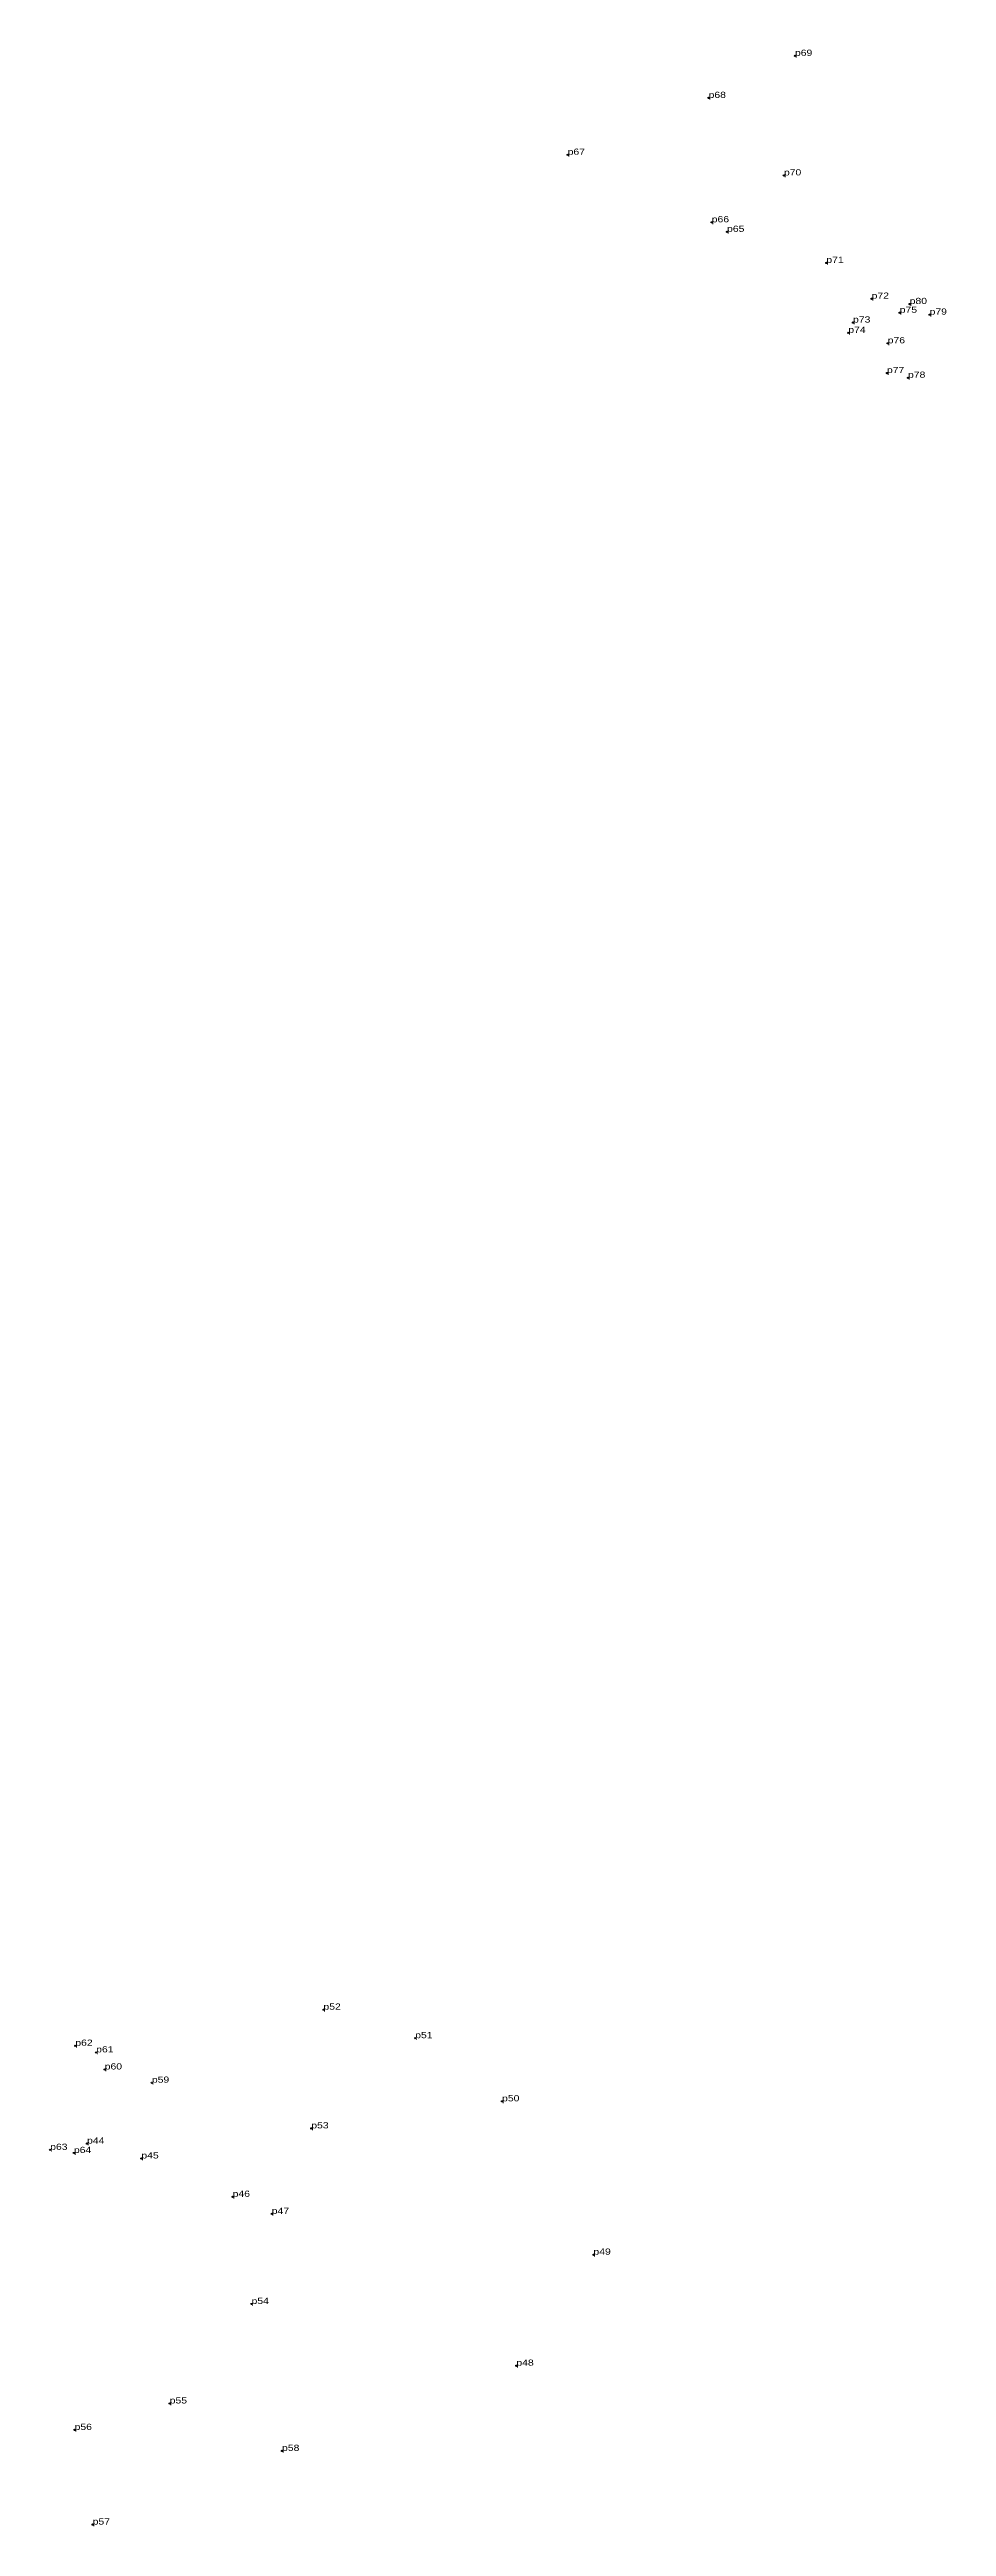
# Model space of a CAD drawing. Header units: metres. Extents: x 544840 to 555563, y 1820762 to 1837069.
# Drawn here: x 555303 to 555563, y 1822862 to 1823579 of the extents above; entities that cross this region are included whole.
import ezdxf

# ---------------------------------------------------------------- set-up
doc = ezdxf.new("R2010")
doc.units = ezdxf.units.M
doc.header["$LTSCALE"] = 0.72
doc.header["$PDMODE"] = 32
doc.header["$PDSIZE"] = 0.36
doc.layers.add('12', color=7, linetype='Continuous')
doc.layers.add('7', color=7, linetype='Continuous')

msp = doc.modelspace()

# ---------------------------------------------------------------- texts
at = {"layer": '12', "width": 1.25}
for s, p in [('p69', (555518.77, 1823577.63)), ('p68', (555493.77, 1823565.44)), ('p67', (555452.98, 1823548.98)), ('p70', (555515.58, 1823543)), ('p66', (555494.68, 1823529.43)), ('p65', (555499.12, 1823526.66)), ('p71', (555527.86, 1823517.66)), ('p72', (555540.97, 1823507.29)), ('p73', (555535.59, 1823500.39)), ('p75', (555549.1, 1823503.23)), ('p80', (555551.98, 1823505.75)), ('p79', (555557.75, 1823502.67)), ('p74', (555534.21, 1823497.42)), ('p76', (555545.62, 1823494.38)), ('p77', (555545.41, 1823485.77)), ('p78', (555551.5, 1823484.4)), ('p52', (555382.28, 1823011.83)), ('p62', (555310.45, 1823001.38)), ('p61', (555316.48, 1822999.47)), ('p51', (555408.84, 1823003.58)), ('p60', (555318.96, 1822994.52)), ('p59', (555332.61, 1822990.68)), ('p50', (555433.99, 1822985.29)), ('p53', (555378.76, 1822977.46)), ('p63', (555303.17, 1822971.24)), ('p64', (555310.04, 1822970.34)), ('p44', (555313.86, 1822973.06)), ('p45', (555329.57, 1822968.75)), ('p46', (555355.99, 1822957.64)), ('p47', (555367.32, 1822952.69)), ('p49', (555460.44, 1822940.88)), ('p54', (555361.46, 1822926.61)), ('p48', (555438.13, 1822908.72)), ('p55', (555337.77, 1822897.8)), ('p56', (555310.24, 1822890.14)), ('p58', (555370.29, 1822884.06)), ('p57', (555315.47, 1822862.73))]:
    msp.add_text(s, height=1.8, dxfattribs=at).set_placement(p)

# ---------------------------------------------------------------- linework, layer by layer
at = {"layer": '7'}
for p in [(555518.77, 1823577.63), (555493.77, 1823565.44), (555452.98, 1823548.97), (555515.58, 1823543), (555494.68, 1823529.43), (555499.12, 1823526.66), (555527.87, 1823517.66), (555540.97, 1823507.29), (555549.1, 1823503.23), (555551.98, 1823505.75), (555557.75, 1823502.67), (555534.21, 1823497.42), (555535.59, 1823500.39), (555545.62, 1823494.38), (555545.41, 1823485.77), (555551.49, 1823484.4), (555382.28, 1823011.83), (555310.45, 1823001.38), (555316.48, 1822999.47), (555408.84, 1823003.58), (555318.96, 1822994.52), (555332.61, 1822990.68), (555433.99, 1822985.29), (555378.76, 1822977.46), (555303.17, 1822971.23), (555310.04, 1822970.34), (555313.86, 1822973.06), (555329.57, 1822968.75), (555355.99, 1822957.64), (555367.32, 1822952.69), (555460.44, 1822940.87), (555361.46, 1822926.61), (555438.13, 1822908.72), (555337.77, 1822897.8), (555310.24, 1822890.14), (555370.29, 1822884.06), (555315.47, 1822862.73)]:
    msp.add_point(p, dxfattribs=at)

msp.set_redraw_order([(e.dxf.handle, doc.entitydb.next_handle()) for e in msp.query("TEXT MTEXT ATTDEF DIMENSION ARC_DIMENSION")])  # texts and dimensions are drawn at this point

doc.saveas('drawing.dxf')
